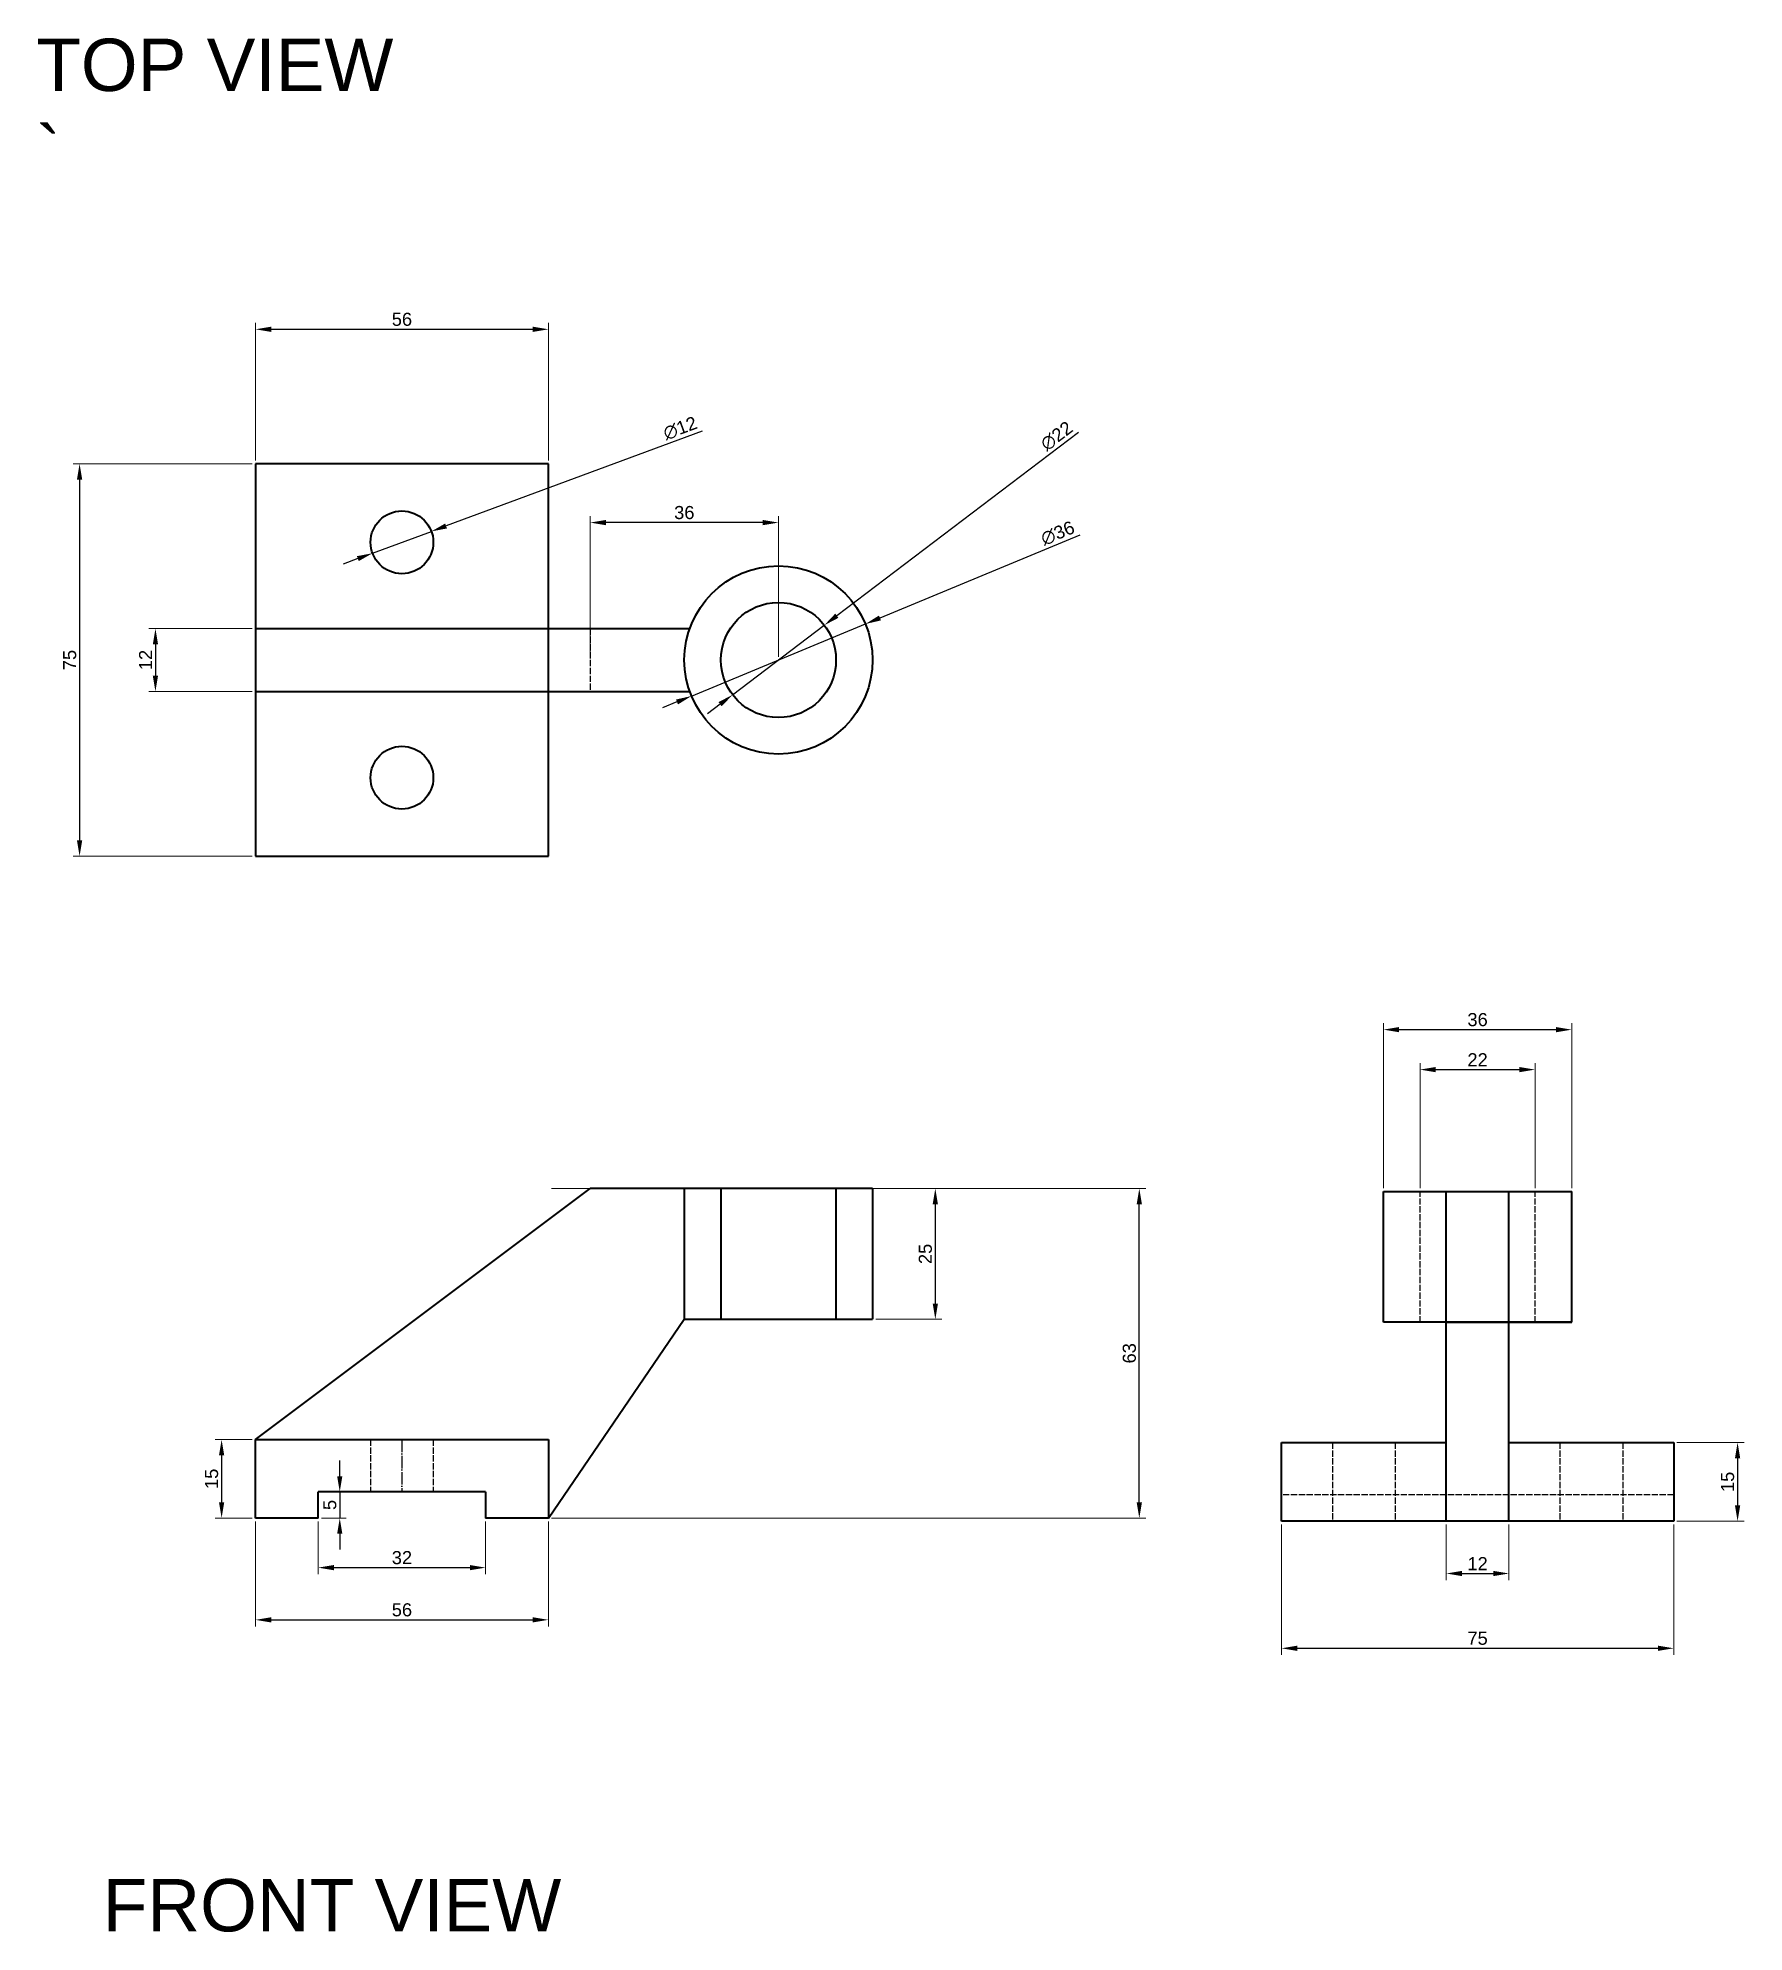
# Model space of a CAD drawing. Header units: millimetres. Extents: x 1956 to 3084, y 1136 to 1612.
# Drawn here: x 2757.6 to 3083.9, y 1135.7 to 1497.8 of the extents above; entities that cross this region are included whole.
import ezdxf

# ---------------------------------------------------------------- set-up
doc = ezdxf.new("R2010")
doc.units = ezdxf.units.MM
doc.header["$LTSCALE"] = 0.1
doc.linetypes.add('ACAD_ISO02W100', pattern=[15, 12, -3])
doc.linetypes.add('ACAD_ISO04W100', pattern=[30, 24, -3, 0, -3])
doc.layers.get('0').update_dxf_attribs({"lineweight": 40})
doc.layers.add('Hidden lines', color=4, linetype='ACAD_ISO02W100', lineweight=25)
doc.layers.add('Mid point', color=50, linetype='ACAD_ISO04W100', lineweight=25)
doc.styles.get("Standard").update_dxf_attribs({"font": 'arial.ttf'})
doc.dimstyles.new('ISO-25', dxfattribs={"dimtxt": 2.5, "dimasz": 3, "dimexe": 1.25, "dimexo": 0.625, "dimtad": 1, "dimtxsty": 'Standard', "dimcen": 2.5, "dimclrd": 3, "dimclre": 2, "dimadec": 0, "dimazin": 0, "dimtfac": 1, "dimtmove": 0, "dimatfit": 3, "dimfxl": 1, "dimlwe": 20, "dimarcsym": 0})

msp = doc.modelspace()

# ---------------------------------------------------------------- texts
at = {"layer": 'Hidden lines', "char_height": 10, "attachment_point": 1}
for s, width, insert in [('TOP VIEW\\P`', 139.36581, (2757.308, 1497.668)), ('{\\C0;\\c16777215;FRONT VIEW}', 107.1695, (2770.023, 1145.797))]:
    msp.add_mtext_dynamic_manual_height_columns(s, width=width, gutter_width=12.5, heights=[0], dxfattribs=dict(at, insert=insert))

# ---------------------------------------------------------------- blocks, each defined once
blk = doc.blocks.new('*D3')
at = {"color": 3, "lineweight": -2, "transparency": 16777216}
for p, q in [((2956.64, 1422.4), (2910.4, 1387.33)), ((2890.48, 1372.23), (2908.01, 1385.52)), ((2888.09, 1370.42), (2885.7, 1368.6))]:
    blk.add_line(p, q, dxfattribs=at)
at = {"color": 3, "transparency": 16777216}
for points in [[(2910.1, 1387.73), (2910.7, 1386.93), (2908.01, 1385.52)], [(2887.78, 1370.81), (2888.39, 1370.02), (2890.48, 1372.23)]]:
    blk.add_solid(points, dxfattribs=at)
at = {"layer": 'Defpoints', "color": 0, "transparency": 16777216}
for p in [(2908.01, 1385.52), (2890.48, 1372.23)]:
    blk.add_point(p, dxfattribs=at)
at = {"color": 0, "transparency": 16777216, "insert": (2952.45, 1421.69), "char_height": 2.5, "attachment_point": 5, "rotation": 37.1689}
blk.add_mtext('∅22', dxfattribs=at)
blk = doc.blocks.new('*D4')
at = {"color": 3, "lineweight": -2, "transparency": 16777216}
for p, q in [((2956.89, 1402.73), (2918.65, 1386.9)), ((2882.61, 1371.99), (2915.87, 1385.76)), ((2879.84, 1370.85), (2877.07, 1369.7))]:
    blk.add_line(p, q, dxfattribs=at)
at = {"color": 3, "transparency": 16777216}
for points in [[(2918.46, 1387.37), (2918.84, 1386.44), (2915.87, 1385.76)], [(2879.65, 1371.31), (2880.03, 1370.38), (2882.61, 1371.99)]]:
    blk.add_solid(points, dxfattribs=at)
at = {"layer": 'Defpoints', "color": 0, "transparency": 16777216}
for p in [(2915.87, 1385.76), (2882.61, 1371.99)]:
    blk.add_point(p, dxfattribs=at)
at = {"color": 0, "transparency": 16777216, "insert": (2952.65, 1403.11), "char_height": 2.5, "attachment_point": 5, "rotation": 22.4783}
blk.add_mtext('∅36', dxfattribs=at)
blk = doc.blocks.new('*D5')
at = {"color": 2, "linetype": 'Continuous', "lineweight": 20, "transparency": 16777216}
blk.add_line((2799.24, 1417), (2799.24, 1443.35), dxfattribs=at)
at = {"color": 3, "lineweight": -2, "transparency": 16777216}
blk.add_line((2802.24, 1442.1), (2852.24, 1442.1), dxfattribs=at)
at = {"color": 2, "lineweight": 20, "transparency": 16777216}
blk.add_line((2855.24, 1417), (2855.24, 1443.35), dxfattribs=at)
at = {"color": 3, "transparency": 16777216}
for points in [[(2802.24, 1442.6), (2802.24, 1441.6), (2799.24, 1442.1)], [(2852.24, 1442.6), (2852.24, 1441.6), (2855.24, 1442.1)]]:
    blk.add_solid(points, dxfattribs=at)
at = {"layer": 'Defpoints', "color": 0, "transparency": 16777216}
for p in [(2855.24, 1442.1), (2799.24, 1416.37), (2855.24, 1416.37)]:
    blk.add_point(p, dxfattribs=at)
at = {"color": 0, "transparency": 16777216, "insert": (2827.24, 1444), "char_height": 2.5, "attachment_point": 5}
blk.add_mtext('56', dxfattribs=at)
blk = doc.blocks.new('*D8')
at = {"color": 2, "linetype": 'Continuous', "lineweight": 20, "transparency": 16777216}
blk.add_line((2798.62, 1384.87), (2778.85, 1384.87), dxfattribs=at)
at = {"color": 3, "lineweight": -2, "transparency": 16777216}
blk.add_line((2780.1, 1381.87), (2780.1, 1375.87), dxfattribs=at)
at = {"color": 2, "lineweight": 20, "transparency": 16777216}
blk.add_line((2798.62, 1372.87), (2778.85, 1372.87), dxfattribs=at)
at = {"color": 3, "transparency": 16777216}
for points in [[(2779.6, 1381.87), (2780.6, 1381.87), (2780.1, 1384.87)], [(2779.6, 1375.87), (2780.6, 1375.87), (2780.1, 1372.87)]]:
    blk.add_solid(points, dxfattribs=at)
at = {"layer": 'Defpoints', "color": 0, "transparency": 16777216}
for p in [(2799.24, 1384.87), (2780.1, 1372.87), (2799.24, 1372.87)]:
    blk.add_point(p, dxfattribs=at)
at = {"color": 0, "transparency": 16777216, "insert": (2778.22, 1378.87), "char_height": 2.5, "attachment_point": 5, "rotation": 90}
blk.add_mtext('12', dxfattribs=at)
blk = doc.blocks.new('*D9')
at = {"color": 2, "linetype": 'Continuous', "lineweight": 20, "transparency": 16777216}
blk.add_line((2798.62, 1416.37), (2764.35, 1416.37), dxfattribs=at)
at = {"color": 3, "lineweight": -2, "transparency": 16777216}
blk.add_line((2765.6, 1413.37), (2765.6, 1344.37), dxfattribs=at)
at = {"color": 2, "lineweight": 20, "transparency": 16777216}
blk.add_line((2798.62, 1341.37), (2764.35, 1341.37), dxfattribs=at)
at = {"color": 3, "transparency": 16777216}
for points in [[(2765.1, 1413.37), (2766.1, 1413.37), (2765.6, 1416.37)], [(2765.1, 1344.37), (2766.1, 1344.37), (2765.6, 1341.37)]]:
    blk.add_solid(points, dxfattribs=at)
at = {"layer": 'Defpoints', "color": 0, "transparency": 16777216}
for p in [(2799.24, 1416.37), (2765.6, 1341.37), (2799.24, 1341.37)]:
    blk.add_point(p, dxfattribs=at)
at = {"color": 0, "transparency": 16777216, "insert": (2763.71, 1378.87), "char_height": 2.5, "attachment_point": 5, "rotation": 90}
blk.add_mtext('75', dxfattribs=at)
blk = doc.blocks.new('*D10')
at = {"color": 3, "lineweight": -2, "transparency": 16777216}
for p, q in [((2884.66, 1422.64), (2835.68, 1404.5)), ((2821.62, 1399.29), (2832.87, 1403.46)), ((2818.8, 1398.25), (2815.99, 1397.21))]:
    blk.add_line(p, q, dxfattribs=at)
at = {"color": 3, "transparency": 16777216}
for points in [[(2835.51, 1404.97), (2835.86, 1404.03), (2832.87, 1403.46)], [(2818.63, 1398.72), (2818.98, 1397.78), (2821.62, 1399.29)]]:
    blk.add_solid(points, dxfattribs=at)
at = {"layer": 'Defpoints', "color": 0, "transparency": 16777216}
for p in [(2832.87, 1403.46), (2821.62, 1399.29)]:
    blk.add_point(p, dxfattribs=at)
at = {"color": 0, "transparency": 16777216, "insert": (2880.45, 1423.18), "char_height": 2.5, "attachment_point": 5, "rotation": 20.3184}
blk.add_mtext('∅12', dxfattribs=at)
blk = doc.blocks.new('*D11')
at = {"color": 2, "lineweight": 20, "transparency": 16777216}
blk.add_line((2863.24, 1379.5), (2863.24, 1406.4), dxfattribs=at)
at = {"color": 2, "linetype": 'Continuous', "lineweight": 20, "transparency": 16777216}
blk.add_line((2899.24, 1379.5), (2899.24, 1406.4), dxfattribs=at)
at = {"color": 3, "lineweight": -2, "transparency": 16777216}
blk.add_line((2896.24, 1405.15), (2866.24, 1405.15), dxfattribs=at)
at = {"color": 3, "transparency": 16777216}
for points in [[(2866.24, 1405.65), (2866.24, 1404.65), (2863.24, 1405.15)], [(2896.24, 1405.65), (2896.24, 1404.65), (2899.24, 1405.15)]]:
    blk.add_solid(points, dxfattribs=at)
at = {"layer": 'Defpoints', "color": 0, "transparency": 16777216}
for p in [(2863.24, 1405.15), (2863.24, 1378.87), (2899.24, 1378.87)]:
    blk.add_point(p, dxfattribs=at)
at = {"color": 0, "transparency": 16777216, "insert": (2881.24, 1407.05), "char_height": 2.5, "attachment_point": 5}
blk.add_mtext('36', dxfattribs=at)
blk = doc.blocks.new('*D12')
at = {"color": 2, "linetype": 'Continuous', "lineweight": 20, "transparency": 16777216}
blk.add_line((2798.62, 1229.82), (2791.51, 1229.82), dxfattribs=at)
at = {"color": 3, "lineweight": -2, "transparency": 16777216}
blk.add_line((2792.76, 1226.82), (2792.76, 1217.82), dxfattribs=at)
at = {"color": 2, "lineweight": 20, "transparency": 16777216}
blk.add_line((2798.62, 1214.82), (2791.51, 1214.82), dxfattribs=at)
at = {"color": 3, "transparency": 16777216}
for points in [[(2792.26, 1226.82), (2793.26, 1226.82), (2792.76, 1229.82)], [(2792.26, 1217.82), (2793.26, 1217.82), (2792.76, 1214.82)]]:
    blk.add_solid(points, dxfattribs=at)
at = {"layer": 'Defpoints', "color": 0, "transparency": 16777216}
for p in [(2799.24, 1229.82), (2792.76, 1214.82), (2799.24, 1214.82)]:
    blk.add_point(p, dxfattribs=at)
at = {"color": 0, "transparency": 16777216, "insert": (2790.85, 1222.32), "char_height": 2.5, "attachment_point": 5, "rotation": 90}
blk.add_mtext('15', dxfattribs=at)
blk = doc.blocks.new('*D13')
at = {"color": 3, "lineweight": -2, "transparency": 16777216}
for p, q in [((2815.35, 1222.82), (2815.35, 1225.82)), ((2815.35, 1219.82), (2815.35, 1214.82)), ((2815.35, 1211.82), (2815.35, 1208.82))]:
    blk.add_line(p, q, dxfattribs=at)
at = {"color": 2, "linetype": 'Continuous', "lineweight": 20, "transparency": 16777216}
blk.add_line((2811.87, 1219.82), (2816.6, 1219.82), dxfattribs=at)
at = {"color": 2, "lineweight": 20, "transparency": 16777216}
blk.add_line((2811.87, 1214.82), (2816.6, 1214.82), dxfattribs=at)
at = {"color": 3, "transparency": 16777216}
for points in [[(2814.85, 1222.82), (2815.85, 1222.82), (2815.35, 1219.82)], [(2814.85, 1211.82), (2815.85, 1211.82), (2815.35, 1214.82)]]:
    blk.add_solid(points, dxfattribs=at)
at = {"layer": 'Defpoints', "color": 0, "transparency": 16777216}
for p in [(2811.24, 1219.82), (2811.24, 1214.82), (2815.35, 1214.82)]:
    blk.add_point(p, dxfattribs=at)
at = {"color": 0, "transparency": 16777216, "insert": (2813.45, 1217.32), "char_height": 2.5, "attachment_point": 5, "rotation": 90}
blk.add_mtext('5', dxfattribs=at)
blk = doc.blocks.new('*D14')
at = {"color": 2, "linetype": 'Continuous', "lineweight": 20, "transparency": 16777216}
blk.add_line((2917.87, 1277.82), (2930.49, 1277.82), dxfattribs=at)
at = {"color": 3, "lineweight": -2, "transparency": 16777216}
blk.add_line((2929.24, 1274.82), (2929.24, 1255.82), dxfattribs=at)
at = {"color": 2, "lineweight": 20, "transparency": 16777216}
blk.add_line((2917.87, 1252.82), (2930.49, 1252.82), dxfattribs=at)
at = {"color": 3, "transparency": 16777216}
for points in [[(2928.74, 1274.82), (2929.74, 1274.82), (2929.24, 1277.82)], [(2928.74, 1255.82), (2929.74, 1255.82), (2929.24, 1252.82)]]:
    blk.add_solid(points, dxfattribs=at)
at = {"layer": 'Defpoints', "color": 0, "transparency": 16777216}
for p in [(2917.24, 1277.82), (2917.24, 1252.82), (2929.24, 1252.82)]:
    blk.add_point(p, dxfattribs=at)
at = {"color": 0, "transparency": 16777216, "insert": (2927.34, 1265.32), "char_height": 2.5, "attachment_point": 5, "rotation": 90}
blk.add_mtext('25', dxfattribs=at)
blk = doc.blocks.new('*D15')
at = {"color": 2, "linetype": 'Continuous', "lineweight": 20, "transparency": 16777216}
blk.add_line((2811.24, 1214.19), (2811.24, 1204.09), dxfattribs=at)
at = {"color": 2, "lineweight": 20, "transparency": 16777216}
blk.add_line((2843.24, 1214.19), (2843.24, 1204.09), dxfattribs=at)
at = {"color": 3, "lineweight": -2, "transparency": 16777216}
blk.add_line((2814.24, 1205.34), (2840.24, 1205.34), dxfattribs=at)
at = {"color": 3, "transparency": 16777216}
for points in [[(2814.24, 1205.84), (2814.24, 1204.84), (2811.24, 1205.34)], [(2840.24, 1205.84), (2840.24, 1204.84), (2843.24, 1205.34)]]:
    blk.add_solid(points, dxfattribs=at)
at = {"layer": 'Defpoints', "color": 0, "transparency": 16777216}
for p in [(2811.24, 1214.82), (2843.24, 1214.82), (2843.24, 1205.34)]:
    blk.add_point(p, dxfattribs=at)
at = {"color": 0, "transparency": 16777216, "insert": (2827.24, 1207.24), "char_height": 2.5, "attachment_point": 5}
blk.add_mtext('32', dxfattribs=at)
blk = doc.blocks.new('*D16')
at = {"color": 2, "linetype": 'Continuous', "lineweight": 20, "transparency": 16777216}
blk.add_line((2799.24, 1214.19), (2799.24, 1194.11), dxfattribs=at)
at = {"color": 2, "lineweight": 20, "transparency": 16777216}
blk.add_line((2855.24, 1214.19), (2855.24, 1194.11), dxfattribs=at)
at = {"color": 3, "lineweight": -2, "transparency": 16777216}
blk.add_line((2802.24, 1195.36), (2852.24, 1195.36), dxfattribs=at)
at = {"color": 3, "transparency": 16777216}
for points in [[(2802.24, 1195.86), (2802.24, 1194.86), (2799.24, 1195.36)], [(2852.24, 1195.86), (2852.24, 1194.86), (2855.24, 1195.36)]]:
    blk.add_solid(points, dxfattribs=at)
at = {"layer": 'Defpoints', "color": 0, "transparency": 16777216}
for p in [(2799.24, 1214.82), (2855.24, 1214.82), (2855.24, 1195.36)]:
    blk.add_point(p, dxfattribs=at)
at = {"color": 0, "transparency": 16777216, "insert": (2827.24, 1197.26), "char_height": 2.5, "attachment_point": 5}
blk.add_mtext('56', dxfattribs=at)
blk = doc.blocks.new('*D18')
at = {"color": 2, "lineweight": 20, "transparency": 16777216}
blk.add_line((2855.87, 1277.82), (2969.5, 1277.82), dxfattribs=at)
at = {"color": 3, "lineweight": -2, "transparency": 16777216}
blk.add_line((2968.25, 1217.82), (2968.25, 1274.82), dxfattribs=at)
at = {"color": 2, "linetype": 'Continuous', "lineweight": 20, "transparency": 16777216}
blk.add_line((2855.87, 1214.82), (2969.5, 1214.82), dxfattribs=at)
at = {"color": 3, "transparency": 16777216}
for points in [[(2967.75, 1274.82), (2968.75, 1274.82), (2968.25, 1277.82)], [(2967.75, 1217.82), (2968.75, 1217.82), (2968.25, 1214.82)]]:
    blk.add_solid(points, dxfattribs=at)
at = {"layer": 'Defpoints', "color": 0, "transparency": 16777216}
for p in [(2855.24, 1277.82), (2968.25, 1277.82), (2855.24, 1214.82)]:
    blk.add_point(p, dxfattribs=at)
at = {"color": 0, "transparency": 16777216, "insert": (2966.35, 1246.32), "char_height": 2.5, "attachment_point": 5, "rotation": 90}
blk.add_mtext('63', dxfattribs=at)
blk = doc.blocks.new('*D19')
at = {"color": 2, "linetype": 'Continuous', "lineweight": 20, "transparency": 16777216}
blk.add_line((3014.94, 1277.87), (3014.94, 1309.45), dxfattribs=at)
at = {"color": 3, "lineweight": -2, "transparency": 16777216}
blk.add_line((3017.94, 1308.2), (3047.94, 1308.2), dxfattribs=at)
at = {"color": 2, "lineweight": 20, "transparency": 16777216}
blk.add_line((3050.94, 1277.87), (3050.94, 1309.45), dxfattribs=at)
at = {"color": 3, "transparency": 16777216}
for points in [[(3017.94, 1308.7), (3017.94, 1307.7), (3014.94, 1308.2)], [(3047.94, 1308.7), (3047.94, 1307.7), (3050.94, 1308.2)]]:
    blk.add_solid(points, dxfattribs=at)
at = {"layer": 'Defpoints', "color": 0, "transparency": 16777216}
for p in [(3050.94, 1308.2), (3014.94, 1277.24), (3050.94, 1277.24)]:
    blk.add_point(p, dxfattribs=at)
at = {"color": 0, "transparency": 16777216, "insert": (3032.94, 1310.1), "char_height": 2.5, "attachment_point": 5}
blk.add_mtext('36', dxfattribs=at)
blk = doc.blocks.new('*D20')
at = {"color": 2, "linetype": 'Continuous', "lineweight": 20, "transparency": 16777216}
blk.add_line((3021.94, 1277.87), (3021.94, 1301.81), dxfattribs=at)
at = {"color": 3, "lineweight": -2, "transparency": 16777216}
blk.add_line((3024.94, 1300.56), (3040.94, 1300.56), dxfattribs=at)
at = {"color": 2, "lineweight": 20, "transparency": 16777216}
blk.add_line((3043.94, 1277.87), (3043.94, 1301.81), dxfattribs=at)
at = {"color": 3, "transparency": 16777216}
for points in [[(3024.94, 1301.06), (3024.94, 1300.06), (3021.94, 1300.56)], [(3040.94, 1301.06), (3040.94, 1300.06), (3043.94, 1300.56)]]:
    blk.add_solid(points, dxfattribs=at)
at = {"layer": 'Defpoints', "color": 0, "transparency": 16777216}
for p in [(3043.94, 1300.56), (3021.94, 1277.24), (3043.94, 1277.24)]:
    blk.add_point(p, dxfattribs=at)
at = {"color": 0, "transparency": 16777216, "insert": (3032.94, 1302.44), "char_height": 2.5, "attachment_point": 5}
blk.add_mtext('22', dxfattribs=at)
blk = doc.blocks.new('*D21')
at = {"color": 2, "linetype": 'Continuous', "lineweight": 20, "transparency": 16777216}
blk.add_line((3026.94, 1213.62), (3026.94, 1202.97), dxfattribs=at)
at = {"color": 2, "lineweight": 20, "transparency": 16777216}
blk.add_line((3038.94, 1213.62), (3038.94, 1202.97), dxfattribs=at)
at = {"color": 3, "lineweight": -2, "transparency": 16777216}
blk.add_line((3029.94, 1204.22), (3035.94, 1204.22), dxfattribs=at)
at = {"color": 3, "transparency": 16777216}
for points in [[(3029.94, 1204.72), (3029.94, 1203.72), (3026.94, 1204.22)], [(3035.94, 1204.72), (3035.94, 1203.72), (3038.94, 1204.22)]]:
    blk.add_solid(points, dxfattribs=at)
at = {"layer": 'Defpoints', "color": 0, "transparency": 16777216}
for p in [(3026.94, 1214.24), (3038.94, 1214.24), (3038.94, 1204.22)]:
    blk.add_point(p, dxfattribs=at)
at = {"color": 0, "transparency": 16777216, "insert": (3032.94, 1206.1), "char_height": 2.5, "attachment_point": 5}
blk.add_mtext('12', dxfattribs=at)
blk = doc.blocks.new('*D22')
at = {"color": 2, "linetype": 'Continuous', "lineweight": 20, "transparency": 16777216}
blk.add_line((2995.44, 1213.62), (2995.44, 1188.67), dxfattribs=at)
at = {"color": 2, "lineweight": 20, "transparency": 16777216}
blk.add_line((3070.44, 1213.62), (3070.44, 1188.67), dxfattribs=at)
at = {"color": 3, "lineweight": -2, "transparency": 16777216}
blk.add_line((2998.44, 1189.92), (3067.44, 1189.92), dxfattribs=at)
at = {"color": 3, "transparency": 16777216}
for points in [[(2998.44, 1190.42), (2998.44, 1189.42), (2995.44, 1189.92)], [(3067.44, 1190.42), (3067.44, 1189.42), (3070.44, 1189.92)]]:
    blk.add_solid(points, dxfattribs=at)
at = {"layer": 'Defpoints', "color": 0, "transparency": 16777216}
for p in [(2995.44, 1214.24), (3070.44, 1214.24), (3070.44, 1189.92)]:
    blk.add_point(p, dxfattribs=at)
at = {"color": 0, "transparency": 16777216, "insert": (3032.94, 1191.82), "char_height": 2.5, "attachment_point": 5}
blk.add_mtext('75', dxfattribs=at)
blk = doc.blocks.new('*D23')
at = {"color": 2, "linetype": 'Continuous', "lineweight": 20, "transparency": 16777216}
blk.add_line((3071.06, 1229.24), (3083.91, 1229.24), dxfattribs=at)
at = {"color": 3, "lineweight": -2, "transparency": 16777216}
blk.add_line((3082.66, 1226.24), (3082.66, 1217.24), dxfattribs=at)
at = {"color": 2, "lineweight": 20, "transparency": 16777216}
blk.add_line((3071.06, 1214.24), (3083.91, 1214.24), dxfattribs=at)
at = {"color": 3, "transparency": 16777216}
for points in [[(3082.16, 1226.24), (3083.16, 1226.24), (3082.66, 1229.24)], [(3082.16, 1217.24), (3083.16, 1217.24), (3082.66, 1214.24)]]:
    blk.add_solid(points, dxfattribs=at)
at = {"layer": 'Defpoints', "color": 0, "transparency": 16777216}
for p in [(3070.44, 1229.24), (3070.44, 1214.24), (3082.66, 1214.24)]:
    blk.add_point(p, dxfattribs=at)
at = {"color": 0, "transparency": 16777216, "insert": (3080.76, 1221.74), "char_height": 2.5, "attachment_point": 5, "rotation": 90}
blk.add_mtext('15', dxfattribs=at)

# ---------------------------------------------------------------- dimensions: what is measured, and where the dimension line sits
for base, p1, p2, picture, middle in [((2855.242, 1442.099), (2799.242, 1416.374), (2855.242, 1416.374), '*D5', (2827.242, 1444.001)), ((2863.242, 1405.149), (2899.242, 1378.874), (2863.242, 1378.874), '*D11', (2881.242, 1407.051)), ((3050.94, 1308.197), (3014.94, 1277.241), (3050.94, 1277.241), '*D19', (3032.94, 1310.099)), ((3043.94, 1300.558), (3021.94, 1277.241), (3043.94, 1277.241), '*D20', (3032.94, 1302.438)), ((2855.242, 1195.356), (2799.242, 1214.817), (2855.242, 1214.817), '*D16', (2827.242, 1197.258)), ((2843.242, 1205.34), (2811.242, 1214.817), (2843.242, 1214.817), '*D15', (2827.242, 1207.243)), ((3070.44, 1189.925), (2995.44, 1214.241), (3070.44, 1214.241), '*D22', (3032.94, 1191.821)), ((3038.94, 1204.216), (3026.94, 1214.241), (3038.94, 1214.241), '*D21', (3032.94, 1206.096))]:
    dim = msp.add_linear_dim(base=base, p1=p1, p2=p2, dimstyle='ISO-25')
    dim.commit()
    dim.dimension.update_dxf_attribs({"geometry": picture, "text_midpoint": middle})
for p1, p2, picture, middle in [((2821.615, 1399.291), (2832.869, 1403.458), '*D10', (2881.135, 1421.33)), ((2890.477, 1372.229), (2908.007, 1385.52), '*D3', (2953.646, 1420.122)), ((2882.61, 1371.992), (2915.874, 1385.756), '*D4', (2953.404, 1401.285))]:
    dim = msp.add_diameter_dim_2p(p1=p1, p2=p2, dimstyle='ISO-25')
    dim.commit()
    dim.dimension.update_dxf_attribs({"geometry": picture, "text_midpoint": middle, "dimtype": 163})
for base, p1, p2, picture, middle in [((2765.602, 1341.374), (2799.242, 1416.374), (2799.242, 1341.374), '*D9', (2763.706, 1378.874)), ((2780.104, 1372.874), (2799.242, 1384.874), (2799.242, 1372.874), '*D8', (2778.224, 1378.874)), ((2968.249, 1277.817), (2855.242, 1214.817), (2855.242, 1277.817), '*D18', (2966.347, 1246.317)), ((2929.244, 1252.817), (2917.242, 1277.817), (2917.242, 1252.817), '*D14', (2927.343, 1265.317)), ((2792.755, 1214.817), (2799.242, 1229.817), (2799.242, 1214.817), '*D12', (2790.854, 1222.317)), ((3082.661, 1214.241), (3070.44, 1229.241), (3070.44, 1214.241), '*D23', (3080.759, 1221.741)), ((2815.346, 1214.817), (2811.242, 1219.817), (2811.242, 1214.817), '*D13', (2813.45, 1217.317))]:
    dim = msp.add_linear_dim(base=base, p1=p1, p2=p2, angle=90, dimstyle='ISO-25')
    dim.commit()
    dim.dimension.update_dxf_attribs({"geometry": picture, "text_midpoint": middle})

# ---------------------------------------------------------------- linework, layer by layer
for p, q in [((2855.242, 1416.374), (2799.242, 1416.374)), ((2799.242, 1416.374), (2799.242, 1341.374)), ((2855.242, 1341.374), (2855.242, 1416.374)), ((2799.242, 1384.874), (2882.271, 1384.874)), ((2799.242, 1372.874), (2882.271, 1372.874)), ((2799.242, 1341.374), (2855.242, 1341.374)), ((2799.242, 1229.817), (2863.242, 1277.817)), ((2899.242, 1277.817), (2863.242, 1277.817)), ((2881.242, 1277.817), (2881.242, 1252.817)), ((2917.242, 1277.817), (2881.242, 1277.817)), ((2888.242, 1277.817), (2888.242, 1252.817)), ((2910.242, 1277.817), (2910.242, 1252.817)), ((2917.242, 1277.817), (2917.242, 1252.817)), ((3014.94, 1277.241), (3050.94, 1277.241)), ((3014.94, 1252.241), (3014.94, 1277.241)), ((3026.94, 1214.241), (3026.94, 1277.241)), ((3026.94, 1277.241), (3038.94, 1277.241)), ((3038.94, 1214.241), (3038.94, 1277.241)), ((3050.94, 1252.241), (3050.94, 1277.241)), ((2855.242, 1214.817), (2881.242, 1252.817)), ((2881.242, 1252.817), (2917.242, 1252.817)), ((3050.94, 1252.241), (3014.94, 1252.241)), ((3026.94, 1252.241), (3038.94, 1252.241)), ((3038.94, 1252.241), (3050.94, 1252.241)), ((2799.242, 1214.817), (2799.242, 1229.817)), ((2799.242, 1229.817), (2855.242, 1229.817)), ((2855.242, 1229.817), (2855.242, 1214.817)), ((2995.44, 1214.241), (2995.44, 1229.241)), ((2995.44, 1229.241), (3026.94, 1229.241)), ((3038.94, 1229.241), (3070.44, 1229.241)), ((3070.44, 1229.241), (3070.44, 1214.241)), ((2843.242, 1219.817), (2811.242, 1219.817)), ((2811.242, 1214.817), (2811.242, 1219.817)), ((2843.242, 1219.817), (2843.242, 1214.817)), ((2811.242, 1214.817), (2799.242, 1214.817)), ((2855.242, 1214.817), (2843.242, 1214.817)), ((3070.44, 1214.241), (2995.44, 1214.241))]:
    msp.add_line(p, q)
for centre, radius in [((2827.242, 1401.374), 6), ((2899.242, 1378.874), 18), ((2899.242, 1378.874), 11), ((2827.242, 1356.374), 6)]:
    msp.add_circle(centre, radius)
at = {"layer": 'Hidden lines'}
for p, q in [((2863.242, 1384.874), (2863.242, 1372.874)), ((3021.94, 1252.241), (3021.94, 1277.241)), ((3043.94, 1252.241), (3043.94, 1277.241)), ((2821.242, 1229.817), (2821.242, 1219.817)), ((2833.242, 1229.817), (2833.242, 1219.817)), ((3005.19, 1229.241), (3005.19, 1214.241)), ((3017.19, 1229.241), (3017.19, 1214.241)), ((3048.69, 1229.241), (3048.69, 1214.241)), ((3060.69, 1229.241), (3060.69, 1214.241)), ((3070.44, 1219.241), (2995.44, 1219.241))]:
    msp.add_line(p, q, dxfattribs=at)
at = {"layer": 'Mid point'}
for p, q in [((2827.242, 1229.817), (2827.242, 1219.817)), ((3026.94, 1229.241), (3026.94, 1214.241)), ((3038.94, 1229.241), (3038.94, 1214.241))]:
    msp.add_line(p, q, dxfattribs=at)

msp.set_redraw_order([(e.dxf.handle, doc.entitydb.next_handle()) for e in msp.query("TEXT MTEXT ATTDEF DIMENSION ARC_DIMENSION")])  # texts and dimensions are drawn at this point

doc.saveas('drawing.dxf')
